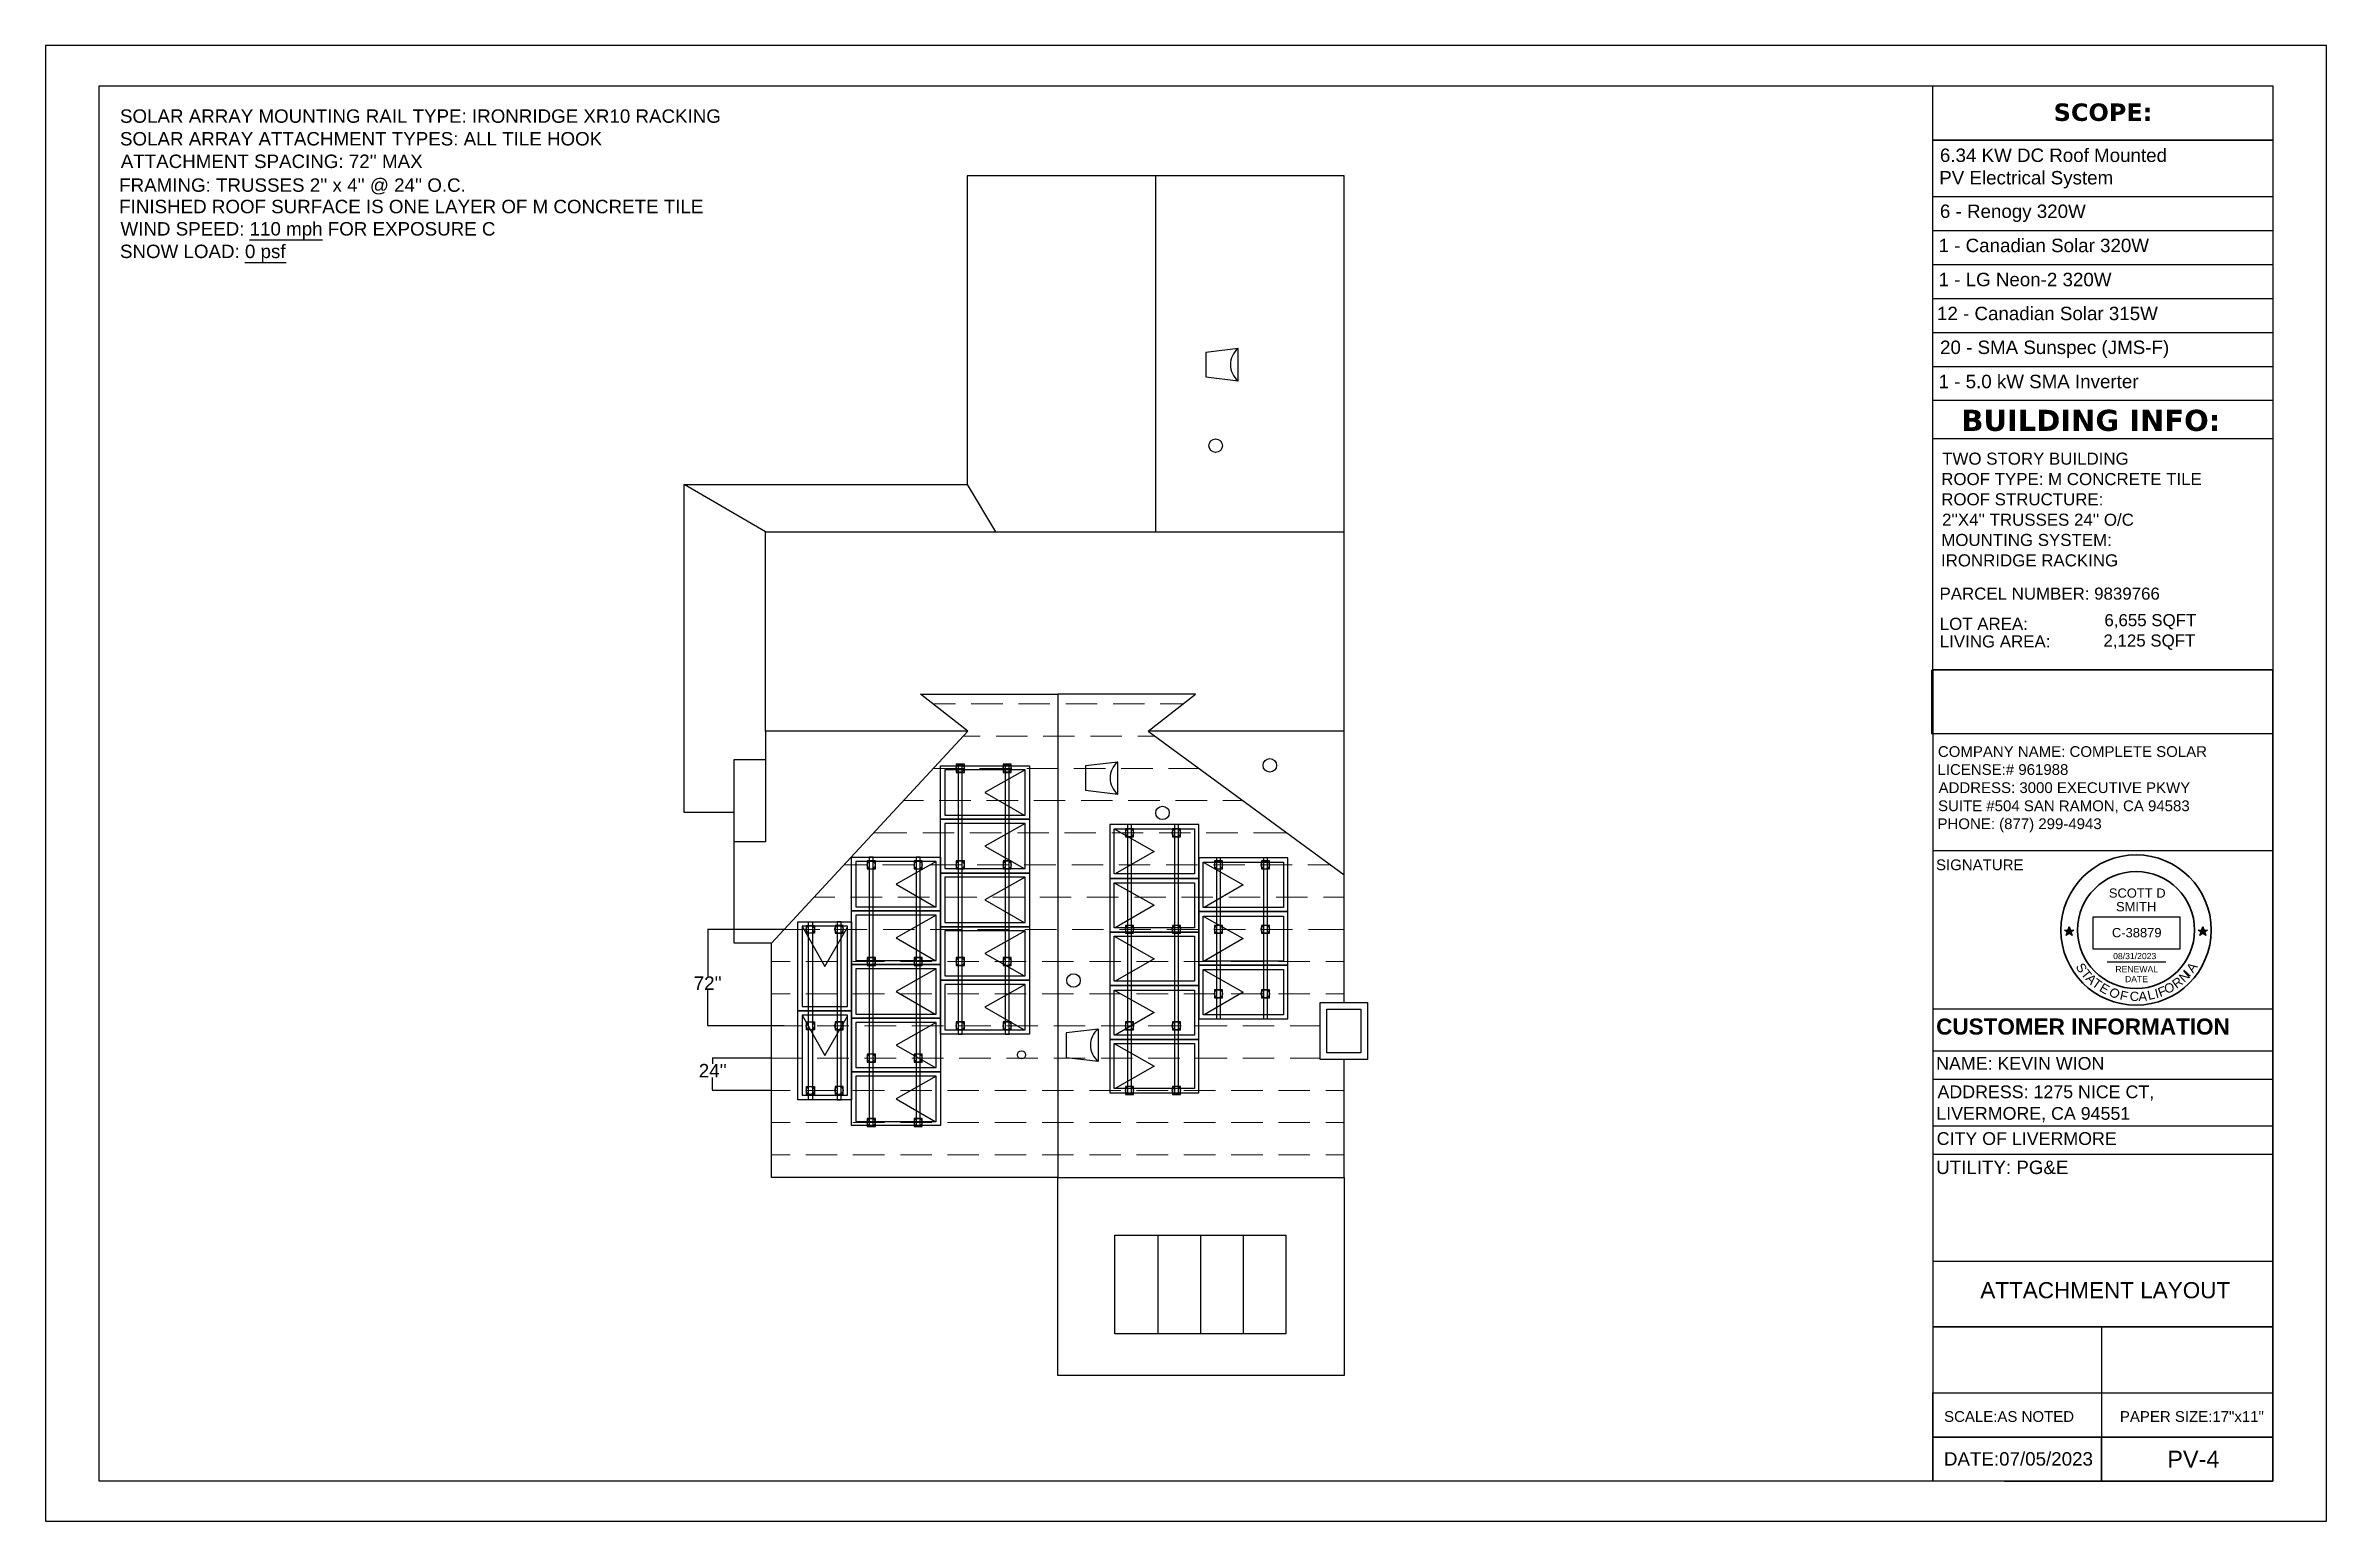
# Model space of a CAD drawing. Header units: millimetres. Extents: x 351 to 7480, y -14642 to -8468.
# Drawn here: x 416 to 2116, y -10901 to -9802 of the extents above; entities that cross this region are included whole.
import ezdxf

# ---------------------------------------------------------------- set-up
doc = ezdxf.new("R2010")
doc.units = ezdxf.units.MM
doc.layers.add('PDF5_0', color=7, linetype='Continuous', true_color=0x636466)
for name, color, linetype in [('PDF5_PDF_Geometry', 7, 'Continuous'), ('PDF5_Text', 7, 'Continuous'), ('PDF_Text', 7, 'Continuous')]:
    doc.layers.add(name, color=color, linetype=linetype)
doc.styles.add('PDF Arial', font='arial.ttf')
doc.styles.add('PDF Arial Bold', font='arialbd.ttf')
doc.styles.add('PDF Verdana Bold', font='verdanab.ttf')
doc.styles.get("Standard").update_dxf_attribs({"font": 'arial.ttf'})
picture_1 = doc.add_image_def('image7.png', size_in_pixel=(45, 240))
picture_2 = doc.add_image_def('image33.png', size_in_pixel=(858, 321))

msp = doc.modelspace()

# ---------------------------------------------------------------- texts
at = {"attachment_point": 1}
for s, width, heights, insert, char_height, line_spacing_factor in [('SCOTT D\\P  SMITH', 46.347, [0], (1953.6, -10429.7), 6.9, 0.88), ('RENEWAL\\P    DATE', 31.395, [17], (1958.5, -10487.6), 4.6, 0.96)]:
    msp.add_mtext_dynamic_manual_height_columns(s, width=width, gutter_width=4.6, heights=heights, dxfattribs=dict(at, insert=insert, char_height=char_height, line_spacing_factor=line_spacing_factor))
for s, width, insert, char_height in [('C-38879', 41.59, (1955.9, -10459.2), 6.9), ('08/31/2023', 38.133, (1956.8, -10477.8), 4.6)]:
    msp.add_mtext_dynamic_manual_height_columns(s, width=width, gutter_width=4.6, heights=[0], dxfattribs=dict(at, insert=insert, char_height=char_height))
at = {"layer": 'PDF5_Text', "attachment_point": 7}
for s, insert, char_height, style in [('SOLAR ARRAY MOUNTING RAIL TYPE: IRONRIDGE XR10 RACKING', (471.3, -9859.2), 10, 'PDF Arial'), ('SCOPE:', (1912.5, -9857.9), 13, 'PDF Verdana Bold'), ('SOLAR ARRAY ATTACHMENT TYPES: ALL TILE HOOK', (471.3, -9876.1), 10, 'PDF Arial'), ("ATTACHMENT SPACING: 72'' MAX", (471.9, -9892.9), 10, 'PDF Arial'), ('6.34 KW DC Roof Mounted', (1827.7, -9888.4), 10, 'PDF Arial'), ("FRAMING: TRUSSES 2'' x 4'' @ 24'' O.C.", (470.7, -9912.5), 10, 'PDF Arial'), ('PV Electrical System', (1827.2, -9908), 10, 'PDF Arial'), ('FINISHED ROOF SURFACE IS ONE LAYER OF M CONCRETE TILE', (470.7, -9926.6), 10, 'PDF Arial'), ('6 - Renogy 320W', (1827.7, -9933), 10, 'PDF Arial'), ('WIND SPEED: 110 mph FOR EXPOSURE C', (471.7, -9946.1), 10, 'PDF Arial'), ('SNOW LOAD: 0 psf', (471.3, -9962.9), 10, 'PDF Arial'), ('1 - Canadian Solar 320W', (1826.7, -9955.6), 10, 'PDF Arial'), ('1 - LG Neon-2 320W', (1826.7, -9981), 10, 'PDF Arial'), ('12 - Canadian Solar 315W', (1825.5, -10006.3), 10, 'PDF Arial'), ('20 - SMA Sunspec (JMS-F)', (1827.8, -10034.4), 10, 'PDF Arial'), ('1 - 5.0 kW SMA Inverter', (1826.7, -10057), 10, 'PDF Arial'), ('BUILDING INFO:', (1843.7, -10089), 15.749, 'PDF Verdana Bold'), ('TWO STORY BUILDING', (1829.4, -10114), 9, 'PDF Arial'), ('ROOF TYPE: M CONCRETE TILE', (1828.7, -10129.2), 9, 'PDF Arial'), ('ROOF STRUCTURE:', (1828.7, -10144.3), 9, 'PDF Arial'), ("2''X4'' TRUSSES 24'' O/C", (1829.3, -10159.5), 9, 'PDF Arial'), ('IRONRIDGE RACKING', (1828.5, -10189.8), 9, 'PDF Arial'), ('MOUNTING SYSTEM:', (1828.7, -10174.6), 9, 'PDF Arial'), ('PARCEL NUMBER: 9839766', (1827.4, -10214.6), 9, 'PDF Arial'), ('LOT AREA:', (1827.6, -10237.1), 9, 'PDF Arial'), ('6,655 SQFT', (1950.3, -10236.7), 9, 'PDF Arial'), ('LIVING AREA:', (1827.6, -10250.2), 9, 'PDF Arial'), ('2,125 SQFT', (1949.6, -10251.9), 9, 'PDF Arial'), ('COMPANY NAME: COMPLETE SOLAR', (1826.2, -10331.8), 8, 'PDF Arial'), ('LICENSE:# 961988', (1825.9, -10345.2), 8, 'PDF Arial'), ('ADDRESS: 3000 EXECUTIVE PKWY', (1826.7, -10358.7), 8, 'PDF Arial'), ('SUITE #504 SAN RAMON, CA 94583', (1826.3, -10373.6), 8, 'PDF Arial'), ('PHONE: (877) 299-4943', (1825.9, -10387.9), 8, 'PDF Arial'), ('SIGNATURE', (1824.8, -10416.2), 8, 'PDF Arial'), ("72''", (898.9, -10505.3), 10, 'PDF Arial'), ('CUSTOMER INFORMATION', (1824.9, -10538.8), 12, 'PDF Arial Bold'), ('NAME: KEVIN WION', (1824.9, -10565), 9.5, 'PDF Arial'), ("24''", (902.7, -10570.5), 10, 'PDF Arial'), ('ADDRESS: 1275 NICE CT,', (1825.9, -10587.8), 9.5, 'PDF Arial'), ('LIVERMORE, CA 94551', (1825, -10603.9), 9.5, 'PDF Arial'), ('CITY OF LIVERMORE', (1825.3, -10621), 9.5, 'PDF Arial'), ('UTILITY: PG&E', (1824.9, -10642.7), 10, 'PDF Arial'), ('ATTACHMENT LAYOUT', (1857.8, -10735.3), 12, 'PDF Arial'), ('DATE:07/05/2023', (1830.7, -10860), 10, 'PDF Arial'), ('PV-4', (1997.2, -10861.3), 12.5, 'PDF Arial')]:
    msp.add_mtext(s, dxfattribs=dict(at, insert=insert, char_height=char_height, style=style))
at = {"layer": 'PDF_Text', "insert": (1830.8, -10827.4), "char_height": 8, "attachment_point": 7, "style": 'PDF Arial'}
msp.add_mtext('SCALE:AS NOTED           PAPER SIZE:17"x11"', dxfattribs=at)

# ---------------------------------------------------------------- blocks, each defined once
blk = doc.blocks.new('star')
h = blk.add_hatch(color=256)
h.dxf.hatch_style = 1
h.paths.add_polyline_path([(116.5, 62.57), (116.86, 62.57), (116.68, 63.12)])
h.paths.add_polyline_path([(116.68, 62.02), (116.97, 62.23), (116.86, 62.57), (116.5, 62.57), (116.39, 62.23)])
h.paths.add_polyline_path([(116.5, 62.57), (115.92, 62.57), (116.39, 62.23)])
h.paths.add_polyline_path([(116.39, 62.23), (116.21, 61.67), (116.68, 62.02)])
h.paths.add_polyline_path([(116.68, 62.02), (117.15, 61.67), (116.97, 62.23)])
h.paths.add_polyline_path([(116.97, 62.23), (117.44, 62.57), (116.86, 62.57)])
for p, q in [((116.21, 61.67), (116.68, 63.12)), ((116.68, 63.12), (117.15, 61.67)), ((115.92, 62.57), (117.44, 62.57)), ((117.15, 61.67), (115.92, 62.57)), ((117.44, 62.57), (116.21, 61.67))]:
    blk.add_line(p, q)
blk = doc.blocks.new('a')
at = {"color": 1, "char_height": 15, "attachment_point": 1}
for s, insert, rotation in [('{\\C256;S}', (169, 149), 301.8504), ('{\\C256;T}', (176.1, 138.5), 308.5602), ('{\\C256;A}', (182.8, 131.2), 313.9392), ('{\\C256;T}', (190.6, 123.2), 324.7462), ('{\\C256;E}', (201.4, 115.5), 330.0103), ('{\\C256;O}', (299, 112.2), 12.6875), ('{\\C256;R}', (311.3, 116.8), 36.4598), ('{\\C256;N}', (322.6, 125.5), 43.0781), ('{\\C256;I}', (344.8, 127.8), 227.4846), ('{\\C256;A}', (335, 138.5), 54.6588), ('{\\C256;O}', (218.6, 109.1), 319.6464), ('{\\C256;A}', (258.4, 100.3), 1.6689), ('{\\C256;L}', (271.7, 101.5), 12.6875), ('{\\C256;I}', (283.7, 104.3), 13.6115), ('{\\C256;F}', (288.3, 105.4), 21.5682)]:
    blk.add_mtext_dynamic_manual_height_columns(s, width=30.733, gutter_width=125, heights=[0], dxfattribs=dict(at, insert=insert, rotation=rotation))
at = {"color": 1, "insert": (244.5, 100.5), "char_height": 15, "attachment_point": 1}
blk.add_mtext_dynamic_manual_height_columns('{\\C256;C}', width=30.733, gutter_width=125, heights=[0], dxfattribs=at)
blk = doc.blocks.new('1')
at = {"color": 1, "xscale": 0.1018808021228187, "yscale": 0.1018808021228187, "zscale": 0.1018808021228187}
blk.add_blockref('a', (510.97, 81.39), dxfattribs=at)
at = {"color": 1, "insert": (534.46, 91.84), "char_height": 1.528, "attachment_point": 1, "rotation": 347.3366}
blk.add_mtext_dynamic_manual_height_columns('{\\C256;F}', width=1.5282, gutter_width=12.74, heights=[0], dxfattribs=at)

# ---------------------------------------------------------------- linework, layer by layer
at = {"lineweight": 30}
msp.add_line((1952.3, -10484.5), (1996.1, -10484.5), dxfattribs=at)
at = {"lineweight": 35}
for radius in [56, 43.6]:
    msp.add_circle((1973.9, -10460.7), radius, dxfattribs=at)
at = {"layer": 'PDF5_0', "color": 7, "lineweight": 25}
for points in [[(415.9, -9801.5), (415.9, -10901.4), (2115.7, -10901.4), (2115.7, -9801.5)], [(2075.8, -9872), (1822.3, -9872)], [(2075.8, -9872), (2075.8, -10066), (1822.3, -10066), (1822.3, -9872)], [(1304.7, -10051.4), (1304.7, -10027.4), (1280.7, -10030.3), (1280.7, -10048.5)], [(1822.3, -10314.4), (1822.3, -10266.8), (2075.8, -10266.8), (2075.8, -10314.4)], [(1214.9, -10359.4), (1214.9, -10335.5), (1190.9, -10338.4), (1190.9, -10356.5)], [(1365.7, -10514.8), (1401, -10514.8), (1401, -10557.1), (1365.7, -10557.1)], [(1370.7, -10519.8), (1396, -10519.8), (1396, -10552.2), (1370.7, -10552.2)], [(1200.5, -10558.5), (1200.5, -10534.5), (1176.4, -10537.4), (1176.4, -10555.6)], [(1212.7, -10688), (1340.3, -10688), (1340.3, -10761.7), (1212.7, -10761.7)]]:
    msp.add_lwpolyline(points, close=True, dxfattribs=at)
for points in [[(1822.3, -10266.8), (1822.3, -9831.5)], [(1822.3, -9914), (2075.8, -9914)], [(1822.3, -9939.3), (2075.8, -9939.3)], [(567.9, -9946.2), (622.3, -9946.2)], [(564.4, -9963.1), (595.2, -9963.1)], [(1822.3, -9964.6), (2075.8, -9964.6)], [(1822.3, -9990), (2075.8, -9990)], [(1822.3, -10015.3), (2075.8, -10015.3)], [(1822.3, -10040.7), (2075.8, -10040.7)], [(1822.3, -10094.3), (2075.8, -10094.3)], [(1822.4, -10401.3), (2075.9, -10401.3)], [(966.4, -10460.2), (909.2, -10460.2)], [(909.4, -10460.7), (909.4, -10495.2)], [(909.4, -10531.7), (909.4, -10505.4)], [(966.4, -10532.2), (909.2, -10532.2)], [(957, -10556.1), (912.7, -10556.1)], [(912.9, -10556.7), (912.9, -10560.4)], [(912.9, -10579.7), (912.9, -10570.6)], [(957, -10580.2), (912.7, -10580.2)], [(1244.7, -10688), (1244.7, -10761.7)], [(1276.6, -10688), (1276.6, -10761.7)], [(1308.5, -10688), (1308.5, -10761.7)]]:
    msp.add_lwpolyline(points, dxfattribs=at)
at = {"layer": 'PDF5_0', "color": 7, "lineweight": 30}
for points in [[(952.4, -10312.5), (952.4, -10163.9), (1383.6, -10163.9), (1383.6, -9898.6), (1102.8, -9898.6), (1102.8, -10128.6)], [(1243.1, -9898.6), (1243.1, -10163.9)], [(929.1, -10373), (891.8, -10373), (891.8, -10128.6), (1102.8, -10128.6), (1123.9, -10163.9)], [(952.4, -10163.9), (891.8, -10128.6)], [(1383.6, -10514.8), (1383.6, -10163.9)], [(1383.6, -10645.2), (1383.6, -10792.6), (1170.3, -10792.6), (1170.3, -10645.2), (957, -10645.2), (957, -10470.4), (1103.1, -10312.5), (1067.9, -10285), (1170.3, -10285)], [(1383.6, -10312.5), (1237.5, -10312.5), (1272.8, -10285), (1170.3, -10285), (1170.3, -10645.2), (1383.6, -10645.2), (1383.6, -10557.1)], [(1103.1, -10312.5), (952.4, -10312.5), (952.4, -10395), (929.1, -10395)], [(1237.5, -10312.5), (1383.6, -10419.5)], [(957, -10470.4), (929.1, -10470.4), (929.1, -10333.6), (952.4, -10333.6)]]:
    msp.add_lwpolyline(points, dxfattribs=at)
at = {"layer": 'PDF5_0', "lineweight": 20}
for points in [[(1093.9, -10292.2), (1077.1, -10292.2)], [(1129.2, -10292.2), (1105.7, -10292.2)], [(1164.4, -10292.2), (1141, -10292.2)], [(1199.6, -10292.2), (1176.2, -10292.2)], [(1234.9, -10292.2), (1211.4, -10292.2)], [(1263.5, -10292.2), (1246.6, -10292.2)], [(1112.4, -10316.2), (1099.7, -10316.2)], [(1147.6, -10316.2), (1124.2, -10316.2)], [(1182.8, -10316.2), (1159.4, -10316.2)], [(1218.1, -10316.2), (1194.6, -10316.2)], [(1242.6, -10316.2), (1229.9, -10316.2)], [(1100.1, -10340.2), (1077.5, -10340.2)], [(1135.3, -10340.2), (1111.8, -10340.2)], [(1170.6, -10340.2), (1147.1, -10340.2)], [(1205.8, -10340.2), (1182.3, -10340.2)], [(1241, -10340.2), (1217.5, -10340.2)], [(1275.4, -10340.2), (1252.8, -10340.2)], [(1070.1, -10364.2), (1055.2, -10364.2)], [(1105.4, -10364.2), (1081.9, -10364.2)], [(1140.6, -10364.2), (1117.1, -10364.2)], [(1175.8, -10364.2), (1152.3, -10364.2)], [(1211.1, -10364.2), (1187.6, -10364.2)], [(1246.3, -10364.2), (1222.8, -10364.2)], [(1281.6, -10364.2), (1258, -10364.2)], [(1308.2, -10364.2), (1293.3, -10364.2)], [(1057.8, -10388.2), (1033.1, -10388.2)], [(1093, -10388.2), (1069.6, -10388.2)], [(1128.3, -10388.2), (1104.8, -10388.2)], [(1163.5, -10388.2), (1140.1, -10388.2)], [(1198.7, -10388.2), (1175.2, -10388.2)], [(1234, -10388.2), (1210.5, -10388.2)], [(1269.2, -10388.2), (1245.7, -10388.2)], [(1304.4, -10388.2), (1280.9, -10388.2)], [(1341, -10388.2), (1316.2, -10388.2)], [(1027.9, -10412.2), (1010.9, -10412.2)], [(1063.1, -10412.2), (1039.6, -10412.2)], [(1098.4, -10412.2), (1074.9, -10412.2)], [(1133.6, -10412.2), (1110.1, -10412.2)], [(1168.8, -10412.2), (1145.3, -10412.2)], [(1204, -10412.2), (1180.6, -10412.2)], [(1239.2, -10412.2), (1215.8, -10412.2)], [(1274.5, -10412.2), (1251, -10412.2)], [(1309.7, -10412.2), (1286.3, -10412.2)], [(1345, -10412.2), (1321.5, -10412.2)], [(1373.7, -10412.2), (1356.7, -10412.2)], [(1004.1, -10436.2), (988.7, -10436.2)], [(1039.3, -10436.2), (1015.8, -10436.2)], [(1074.6, -10436.2), (1051.1, -10436.2)], [(1109.8, -10436.2), (1086.3, -10436.2)], [(1145.1, -10436.2), (1121.5, -10436.2)], [(1180.3, -10436.2), (1156.8, -10436.2)], [(1215.5, -10436.2), (1192, -10436.2)], [(1250.8, -10436.2), (1227.3, -10436.2)], [(1285.9, -10436.2), (1262.5, -10436.2)], [(1321.2, -10436.2), (1297.7, -10436.2)], [(1356.4, -10436.2), (1333, -10436.2)], [(1383.6, -10436.2), (1368.2, -10436.2)], [(993, -10460.2), (966.5, -10460.2)], [(1028.3, -10460.2), (1004.7, -10460.2)], [(1063.5, -10460.2), (1040, -10460.2)], [(1098.7, -10460.2), (1075.2, -10460.2)], [(1134, -10460.2), (1110.5, -10460.2)], [(1169.2, -10460.2), (1145.7, -10460.2)], [(1204.4, -10460.2), (1180.9, -10460.2)], [(1239.6, -10460.2), (1216.2, -10460.2)], [(1274.8, -10460.2), (1251.4, -10460.2)], [(1310.1, -10460.2), (1286.6, -10460.2)], [(1345.3, -10460.2), (1321.9, -10460.2)], [(1383.6, -10460.2), (1357.1, -10460.2)], [(970.7, -10484.2), (957, -10484.2)], [(1005.8, -10484.2), (982.4, -10484.2)], [(1041.1, -10484.2), (1017.6, -10484.2)], [(1076.3, -10484.2), (1052.9, -10484.2)], [(1111.5, -10484.2), (1088.1, -10484.2)], [(1146.8, -10484.2), (1123.4, -10484.2)], [(1182, -10484.2), (1158.6, -10484.2)], [(1217.3, -10484.2), (1193.8, -10484.2)], [(1252.5, -10484.2), (1229, -10484.2)], [(1287.7, -10484.2), (1264.2, -10484.2)], [(1323, -10484.2), (1299.5, -10484.2)], [(1358.2, -10484.2), (1334.7, -10484.2)], [(1383.6, -10484.2), (1369.9, -10484.2)], [(970.7, -10508.2), (957, -10508.2)], [(1005.8, -10508.2), (982.4, -10508.2)], [(1041.1, -10508.2), (1017.6, -10508.2)], [(1076.3, -10508.2), (1052.9, -10508.2)], [(1111.5, -10508.2), (1088.1, -10508.2)], [(1146.8, -10508.2), (1123.4, -10508.2)], [(1182, -10508.2), (1158.6, -10508.2)], [(1217.3, -10508.2), (1193.8, -10508.2)], [(1252.5, -10508.2), (1229, -10508.2)], [(1287.7, -10508.2), (1264.2, -10508.2)], [(1323, -10508.2), (1299.5, -10508.2)], [(1358.2, -10508.2), (1334.7, -10508.2)], [(1383.6, -10508.2), (1369.9, -10508.2)], [(979.3, -10532.2), (957, -10532.2)], [(1014.6, -10532.2), (991, -10532.2)], [(1049.8, -10532.2), (1026.3, -10532.2)], [(1085, -10532.2), (1061.5, -10532.2)], [(1120.3, -10532.2), (1096.7, -10532.2)], [(1155.5, -10532.2), (1132, -10532.2)], [(1190.7, -10532.2), (1167.2, -10532.2)], [(1226, -10532.2), (1202.5, -10532.2)], [(1261.2, -10532.2), (1237.7, -10532.2)], [(1296.5, -10532.2), (1272.9, -10532.2)], [(1331.6, -10532.2), (1308.2, -10532.2)], [(1365.7, -10532.2), (1343.4, -10532.2)], [(979.3, -10556.1), (957, -10556.1)], [(1014.6, -10556.1), (991, -10556.1)], [(1049.8, -10556.1), (1026.3, -10556.1)], [(1085, -10556.1), (1061.5, -10556.1)], [(1120.3, -10556.1), (1096.7, -10556.1)], [(1155.5, -10556.1), (1132, -10556.1)], [(1190.7, -10556.1), (1167.2, -10556.1)], [(1226, -10556.1), (1202.5, -10556.1)], [(1261.2, -10556.1), (1237.7, -10556.1)], [(1296.5, -10556.1), (1272.9, -10556.1)], [(1331.6, -10556.1), (1308.2, -10556.1)], [(1365.7, -10556.1), (1343.4, -10556.1)], [(970.7, -10580.2), (957, -10580.2)], [(1005.8, -10580.2), (982.4, -10580.2)], [(1041.1, -10580.2), (1017.6, -10580.2)], [(1076.3, -10580.2), (1052.9, -10580.2)], [(1111.5, -10580.2), (1088.1, -10580.2)], [(1146.8, -10580.2), (1123.4, -10580.2)], [(1182, -10580.2), (1158.6, -10580.2)], [(1217.3, -10580.2), (1193.8, -10580.2)], [(1252.5, -10580.2), (1229, -10580.2)], [(1287.7, -10580.2), (1264.2, -10580.2)], [(1323, -10580.2), (1299.5, -10580.2)], [(1358.2, -10580.2), (1334.7, -10580.2)], [(1383.6, -10580.2), (1369.9, -10580.2)], [(970.7, -10604.2), (957, -10604.2)], [(1005.8, -10604.2), (982.4, -10604.2)], [(1041.1, -10604.2), (1017.6, -10604.2)], [(1076.3, -10604.2), (1052.9, -10604.2)], [(1111.5, -10604.2), (1088.1, -10604.2)], [(1146.8, -10604.2), (1123.4, -10604.2)], [(1182, -10604.2), (1158.6, -10604.2)], [(1217.3, -10604.2), (1193.8, -10604.2)], [(1252.5, -10604.2), (1229, -10604.2)], [(1287.7, -10604.2), (1264.2, -10604.2)], [(1323, -10604.2), (1299.5, -10604.2)], [(1358.2, -10604.2), (1334.7, -10604.2)], [(1383.6, -10604.2), (1369.9, -10604.2)], [(970.7, -10628.2), (957, -10628.2)], [(1005.8, -10628.2), (982.4, -10628.2)], [(1041.1, -10628.2), (1017.6, -10628.2)], [(1076.3, -10628.2), (1052.9, -10628.2)], [(1111.5, -10628.2), (1088.1, -10628.2)], [(1146.8, -10628.2), (1123.4, -10628.2)], [(1182, -10628.2), (1158.6, -10628.2)], [(1217.3, -10628.2), (1193.8, -10628.2)], [(1252.5, -10628.2), (1229, -10628.2)], [(1287.7, -10628.2), (1264.2, -10628.2)], [(1323, -10628.2), (1299.5, -10628.2)], [(1358.2, -10628.2), (1334.7, -10628.2)], [(1383.6, -10628.2), (1369.9, -10628.2)]]:
    msp.add_lwpolyline(points, dxfattribs=at)
at = {"layer": 'PDF5_0', "color": 5, "lineweight": 25}
for points in [[(1082.9, -10378.1), (1082.9, -10338.2), (1149.1, -10338.2), (1149.1, -10378.1)], [(1146, -10375), (1146, -10341.4), (1086, -10341.4), (1086, -10375)], [(1082.9, -10418.2), (1082.9, -10378.1), (1149.1, -10378.1), (1149.1, -10418.2)], [(1146, -10414.9), (1146, -10381.3), (1086, -10381.3), (1086, -10414.9)], [(1275.3, -10422.2), (1275.3, -10382.1), (1209, -10382.1), (1209, -10422.2)], [(1212.3, -10418.9), (1212.3, -10385.3), (1272.1, -10385.3), (1272.1, -10418.9)], [(1016.6, -10446.4), (1016.6, -10406.5), (1082.9, -10406.5), (1082.9, -10446.4)], [(1079.7, -10443.3), (1079.7, -10409.7), (1019.7, -10409.7), (1019.7, -10443.3)], [(1082.9, -10458.2), (1082.9, -10418.2), (1149.1, -10418.2), (1149.1, -10458.2)], [(1341.6, -10447), (1341.6, -10407), (1275.3, -10407), (1275.3, -10447)], [(1278.6, -10443.8), (1278.6, -10410.2), (1338.4, -10410.2), (1338.4, -10443.8)], [(1146, -10455), (1146, -10421.4), (1086, -10421.4), (1086, -10455)], [(1275.3, -10462.2), (1275.3, -10422.2), (1209, -10422.2), (1209, -10462.2)], [(1212.3, -10459), (1212.3, -10425.4), (1272.1, -10425.4), (1272.1, -10459)], [(1016.6, -10486.5), (1016.6, -10446.4), (1082.9, -10446.4), (1082.9, -10486.5)], [(1079.7, -10483.3), (1079.7, -10449.7), (1019.7, -10449.7), (1019.7, -10483.3)], [(1341.6, -10487), (1341.6, -10447), (1275.3, -10447), (1275.3, -10487)], [(1278.6, -10483.8), (1278.6, -10450.3), (1338.4, -10450.3), (1338.4, -10483.8)], [(1016.6, -10520.9), (976.6, -10520.9), (976.6, -10454.6), (1016.6, -10454.6)], [(1013.4, -10457.8), (979.8, -10457.8), (979.8, -10517.6), (1013.4, -10517.6)], [(1082.9, -10498.1), (1082.9, -10458.2), (1149.1, -10458.2), (1149.1, -10498.1)], [(1146, -10494.9), (1146, -10461.3), (1086, -10461.3), (1086, -10494.9)], [(1275.3, -10502.1), (1275.3, -10462.2), (1209, -10462.2), (1209, -10502.1)], [(1212.3, -10498.9), (1212.3, -10465.3), (1272.1, -10465.3), (1272.1, -10498.9)], [(1016.6, -10526.5), (1016.6, -10486.5), (1082.9, -10486.5), (1082.9, -10526.5)], [(1341.6, -10527), (1341.6, -10487), (1275.3, -10487), (1275.3, -10527)], [(1079.7, -10523.3), (1079.7, -10489.7), (1019.7, -10489.7), (1019.7, -10523.3)], [(1082.9, -10538.2), (1082.9, -10498.1), (1149.1, -10498.1), (1149.1, -10538.2)], [(1146, -10535), (1146, -10501.4), (1086, -10501.4), (1086, -10535)], [(1275.3, -10542.2), (1275.3, -10502.1), (1209, -10502.1), (1209, -10542.2)], [(1278.6, -10523.8), (1278.6, -10490.2), (1338.4, -10490.2), (1338.4, -10523.8)], [(1016.6, -10587.2), (976.6, -10587.2), (976.6, -10520.9), (1016.6, -10520.9)], [(1212.3, -10539), (1212.3, -10505.4), (1272.1, -10505.4), (1272.1, -10539)], [(1013.4, -10524.1), (979.8, -10524.1), (979.8, -10583.9), (1013.4, -10583.9)], [(1016.6, -10566.5), (1016.6, -10526.5), (1082.9, -10526.5), (1082.9, -10566.5)], [(1079.7, -10563.2), (1079.7, -10529.7), (1019.7, -10529.7), (1019.7, -10563.2)], [(1275.3, -10582.1), (1275.3, -10542.2), (1209, -10542.2), (1209, -10582.1)], [(1212.3, -10578.9), (1212.3, -10545.3), (1272.1, -10545.3), (1272.1, -10578.9)], [(1016.6, -10606.5), (1016.6, -10566.5), (1082.9, -10566.5), (1082.9, -10606.5)], [(1079.7, -10603.3), (1079.7, -10569.7), (1019.7, -10569.7), (1019.7, -10603.3)]]:
    msp.add_lwpolyline(points, close=True, dxfattribs=at)
at = {"layer": 'PDF5_0', "color": 1, "lineweight": 25}
for points in [[(1094.6, -10337.2), (1094.6, -10343.2), (1100.6, -10343.2), (1100.6, -10337.2)], [(1129.5, -10337.2), (1129.5, -10343.2), (1135.5, -10343.2), (1135.5, -10337.2)], [(1220.7, -10385.2), (1220.7, -10391.2), (1226.7, -10391.2), (1226.7, -10385.2)], [(1255.7, -10385.2), (1255.7, -10391.2), (1261.7, -10391.2), (1261.7, -10385.2)], [(1028.3, -10409.2), (1028.3, -10415.2), (1034.3, -10415.2), (1034.3, -10409.2)], [(1063.2, -10409.2), (1063.2, -10415.2), (1069.2, -10415.2), (1069.2, -10409.2)], [(1094.6, -10409.2), (1094.6, -10415.2), (1100.6, -10415.2), (1100.6, -10409.2)], [(1129.5, -10409.2), (1129.5, -10415.2), (1135.5, -10415.2), (1135.5, -10409.2)], [(1287, -10409.2), (1287, -10415.2), (1293, -10415.2), (1293, -10409.2)], [(1322, -10409.2), (1322, -10415.2), (1328, -10415.2), (1328, -10409.2)], [(988.9, -10457.2), (988.9, -10463.1), (982.9, -10463.1), (982.9, -10457.2)], [(1004.3, -10457.2), (1004.3, -10463.1), (1010.3, -10463.1), (1010.3, -10457.2)], [(1220.7, -10457.2), (1220.7, -10463.1), (1226.7, -10463.1), (1226.7, -10457.2)], [(1255.7, -10457.2), (1255.7, -10463.1), (1261.7, -10463.1), (1261.7, -10457.2)], [(1287, -10457.2), (1287, -10463.1), (1293, -10463.1), (1293, -10457.2)], [(1322, -10457.2), (1322, -10463.1), (1328, -10463.1), (1328, -10457.2)], [(1028.3, -10481.2), (1028.3, -10487.2), (1034.3, -10487.2), (1034.3, -10481.2)], [(1063.2, -10481.2), (1063.2, -10487.2), (1069.2, -10487.2), (1069.2, -10481.2)], [(1094.6, -10481.2), (1094.6, -10487.2), (1100.6, -10487.2), (1100.6, -10481.2)], [(1129.5, -10481.2), (1129.5, -10487.2), (1135.5, -10487.2), (1135.5, -10481.2)], [(1287, -10505.2), (1287, -10511.2), (1293, -10511.2), (1293, -10505.2)], [(1322, -10505.2), (1322, -10511.2), (1328, -10511.2), (1328, -10505.2)], [(988.9, -10529.2), (988.9, -10535.2), (982.9, -10535.2), (982.9, -10529.2)], [(1004.3, -10529.2), (1004.3, -10535.2), (1010.3, -10535.2), (1010.3, -10529.2)], [(1094.6, -10529.2), (1094.6, -10535.2), (1100.6, -10535.2), (1100.6, -10529.2)], [(1129.5, -10529.2), (1129.5, -10535.2), (1135.5, -10535.2), (1135.5, -10529.2)], [(1220.7, -10529.2), (1220.7, -10535.2), (1226.7, -10535.2), (1226.7, -10529.2)], [(1255.7, -10529.2), (1255.7, -10535.2), (1261.7, -10535.2), (1261.7, -10529.2)], [(1028.3, -10553.2), (1028.3, -10559.1), (1034.3, -10559.1), (1034.3, -10553.2)], [(1063.2, -10553.2), (1063.2, -10559.1), (1069.2, -10559.1), (1069.2, -10553.2)], [(988.9, -10577.2), (988.9, -10583.2), (982.9, -10583.2), (982.9, -10577.2)], [(1004.3, -10577.2), (1004.3, -10583.2), (1010.3, -10583.2), (1010.3, -10577.2)], [(1220.7, -10577.2), (1220.7, -10583.2), (1226.7, -10583.2), (1226.7, -10577.2)], [(1255.7, -10577.2), (1255.7, -10583.2), (1261.7, -10583.2), (1261.7, -10577.2)], [(1028.3, -10601.2), (1028.3, -10607.2), (1034.3, -10607.2), (1034.3, -10601.2)], [(1063.2, -10601.2), (1063.2, -10607.2), (1069.2, -10607.2), (1069.2, -10601.2)]]:
    msp.add_lwpolyline(points, close=True, dxfattribs=at)
at = {"layer": 'PDF5_0', "color": 102, "lineweight": 25, "true_color": 0x00b82d}
for points in [[(1099, -10338.2), (1096, -10338.2), (1096, -10538.2), (1099, -10538.2)], [(1134, -10338.2), (1131, -10338.2), (1131, -10538.2), (1134, -10538.2)], [(1225.3, -10382.1), (1222.3, -10382.1), (1222.3, -10582.1), (1225.3, -10582.1)], [(1260.2, -10382.1), (1257.2, -10382.1), (1257.2, -10582.1), (1260.2, -10582.1)], [(1032.7, -10406.5), (1029.7, -10406.5), (1029.7, -10606.5), (1032.7, -10606.5)], [(1067.7, -10406.5), (1064.7, -10406.5), (1064.7, -10606.5), (1067.7, -10606.5)], [(1291.6, -10407), (1288.6, -10407), (1288.6, -10527), (1291.6, -10527)], [(1326.5, -10407), (1323.5, -10407), (1323.5, -10527), (1326.5, -10527)], [(984.4, -10454.6), (987.4, -10454.6), (987.4, -10587.2), (984.4, -10587.2)], [(1008.7, -10454.6), (1005.7, -10454.6), (1005.7, -10587.2), (1008.7, -10587.2)]]:
    msp.add_lwpolyline(points, close=True, dxfattribs=at)
at = {"layer": 'PDF5_0', "color": 5, "lineweight": 25}
for points in [[(1146, -10341.4), (1116, -10358.2), (1145.2, -10375)], [(1146, -10381.3), (1116, -10398.1), (1145.2, -10414.9)], [(1212.3, -10385.3), (1242.1, -10402.1), (1213.1, -10418.9)], [(1079.7, -10409.7), (1049.7, -10426.5), (1078.9, -10443.3)], [(1278.6, -10410.2), (1308.4, -10427), (1279.4, -10443.8)], [(1146, -10421.4), (1116, -10438.2), (1145.2, -10455)], [(1212.3, -10425.4), (1242.1, -10442.2), (1213.1, -10459)], [(1079.7, -10449.7), (1049.7, -10466.5), (1078.9, -10483.3)], [(1278.6, -10450.3), (1308.4, -10467), (1279.4, -10483.8)], [(979.8, -10457.8), (996.6, -10487.8), (1013.4, -10458.6)], [(1146, -10461.3), (1116, -10478.1), (1145.2, -10494.9)], [(1212.3, -10465.3), (1242.1, -10482.1), (1213.1, -10498.9)], [(1079.7, -10489.7), (1049.7, -10506.5), (1078.9, -10523.3)], [(1146, -10501.4), (1116, -10518.2), (1145.2, -10535)], [(1278.6, -10490.2), (1308.4, -10507), (1279.4, -10523.8)], [(1212.3, -10505.4), (1242.1, -10522.2), (1213.1, -10539)], [(979.8, -10524.1), (996.6, -10554.1), (1013.4, -10524.9)], [(1079.7, -10529.7), (1049.7, -10546.5), (1078.9, -10563.2)], [(1212.3, -10545.3), (1242.1, -10562.1), (1213.1, -10578.9)], [(1079.7, -10569.7), (1049.7, -10586.5), (1078.9, -10603.3)]]:
    msp.add_lwpolyline(points, dxfattribs=at)
at = {"layer": 'PDF5_0', "color": 7, "lineweight": 25}
for centre, radius in [((1287.9, -10099.7), 5.04), ((1328.3, -10338), 5.04), ((1248.3, -10373.4), 5.04), ((1182, -10498.3), 5.04), ((1143.2, -10553.7), 3.04)]:
    msp.add_circle(centre, radius, dxfattribs=at)
at = {"layer": 'PDF5_0', "color": 1, "lineweight": 25}
for centre in [(1097.5, -10340.1), (1132.5, -10340.1), (1223.7, -10388.2), (1258.6, -10388.2), (1031.2, -10412.2), (1066.2, -10412.2), (1097.5, -10412.2), (1132.5, -10412.2), (1290, -10412.2), (1324.9, -10412.2), (985.8, -10460.1), (1007.2, -10460.1), (1223.7, -10460.1), (1258.6, -10460.1), (1290, -10460.1), (1324.9, -10460.1), (1031.2, -10484.2), (1066.2, -10484.2), (1097.5, -10484.2), (1132.5, -10484.2), (1290, -10508.2), (1324.9, -10508.2), (985.8, -10532.1), (1007.2, -10532.1), (1097.5, -10532.1), (1132.5, -10532.1), (1223.7, -10532.1), (1258.6, -10532.1), (1031.2, -10556.1), (1066.2, -10556.1), (985.8, -10580.2), (1007.2, -10580.2), (1223.7, -10580.2), (1258.6, -10580.2), (1031.2, -10604.1), (1066.2, -10604.1)]:
    msp.add_circle(centre, 3.04, dxfattribs=at)
at = {"layer": 'PDF5_0', "color": 7, "lineweight": 25}
for centre, start, end in [((1314.5, -10039.3), 129.4519, 230.5481), ((1224.8, -10347.4), 129.4523, 230.5477), ((1210.2, -10546.5), 129.4523, 230.5479)]:
    msp.add_arc(centre, 15.6, start, end, dxfattribs=at)
at = {"layer": 'PDF5_0', "color": 7, "transparency": 33554559}
for points in [[(909.3, -10460.7), (909.5, -10460.7), (909.4, -10460.2)], [(909.3, -10531.7), (909.5, -10531.7), (909.4, -10532.2)], [(912.8, -10556.7), (913, -10556.7), (912.9, -10556.1)], [(912.8, -10579.7), (913, -10579.7), (912.9, -10580.2)]]:
    msp.add_solid(points, dxfattribs=at)
at = {"layer": 'PDF5_PDF_Geometry', "lineweight": 25}
for points in [[(2075.8, -9831.5), (2075.8, -10871.5), (455.8, -10871.5), (455.8, -9831.5), (2075.8, -9831.5), (2075.8, -10871.5), (1822.3, -10871.5), (1822.3, -10838.7), (2075.8, -10838.7), (1822.3, -10838.7), (1822.3, -10805.7), (2075.8, -10805.7)], [(2075.8, -10349.4), (2075.8, -10805.7), (2075.8, -10838.7), (2075.8, -10871.5), (2075.8, -10266.8), (1822.3, -10266.8), (1822.3, -10871.5)], [(1822.3, -10519.4), (2075.8, -10519.4)], [(1822.3, -10550.7), (2075.8, -10550.7)], [(1822.3, -10571.8), (2075.8, -10571.8)], [(1822.3, -10606.6), (2075.9, -10606.6)], [(1822.3, -10627.8), (2075.9, -10627.8)], [(1822.3, -10707.4), (2075.9, -10707.4)], [(1825.8, -10756.5), (2075.8, -10756.5), (1822.3, -10756.5), (2075.8, -10756.5), (1948.2, -10756.5), (1948.2, -10805.7), (2075.8, -10805.7), (2075.8, -10756.5)], [(1948.2, -10805.7), (1948.2, -10838.7), (1948.2, -10871.5)]]:
    msp.add_lwpolyline(points, dxfattribs=at)
msp.add_lwpolyline([(2075.8, -10838.7), (2075.8, -10871.5), (1948.2, -10871.5), (1948.2, -10838.7)], close=True, dxfattribs=at)
at = {"layer": 'PDF5_PDF_Geometry', "color": 251, "lineweight": 25, "true_color": 0x525252}
msp.add_lwpolyline([(1875.9, -10871.5), (2075.8, -10871.5)], dxfattribs=at)

# ---------------------------------------------------------------- block references
at = {"xscale": 4.597039828451667, "yscale": 4.597039828451667, "zscale": 4.597039828451667, "rotation": 287.9700872862333}
for p in [(1486, -10040), (1585.7, -10040)]:
    msp.add_blockref('star', p, dxfattribs=at)
at = {"color": 1, "xscale": 4.51217474996896, "yscale": 4.51217474996896, "zscale": 4.51217474996896}
msp.add_blockref('1', (-448.8, -10920.1), dxfattribs=at)

msp.set_redraw_order([(e.dxf.handle, doc.entitydb.next_handle()) for e in msp.query("TEXT MTEXT ATTDEF DIMENSION ARC_DIMENSION")])  # texts and dimensions are drawn at this point

# ---------------------------------------------------------------- pictures from other files: only their frames are drawn
at = {"color": 7, "true_color": 0xffffff}
image = msp.add_image(picture_2, insert=(1941.8, -10475), size_in_units=(64.6, 24.2), dxfattribs=dict(at, brightness=7, contrast=73))
image.dxf.flags = 15
at = {"layer": 'PDF5_0', "color": 7, "lineweight": 0}
image = msp.add_image(picture_1, insert=(2075.8, -10314.4), size_in_units=(47.5, 254.3), rotation=90, dxfattribs=at)
image.dxf.flags = 15

doc.saveas('drawing.dxf')
